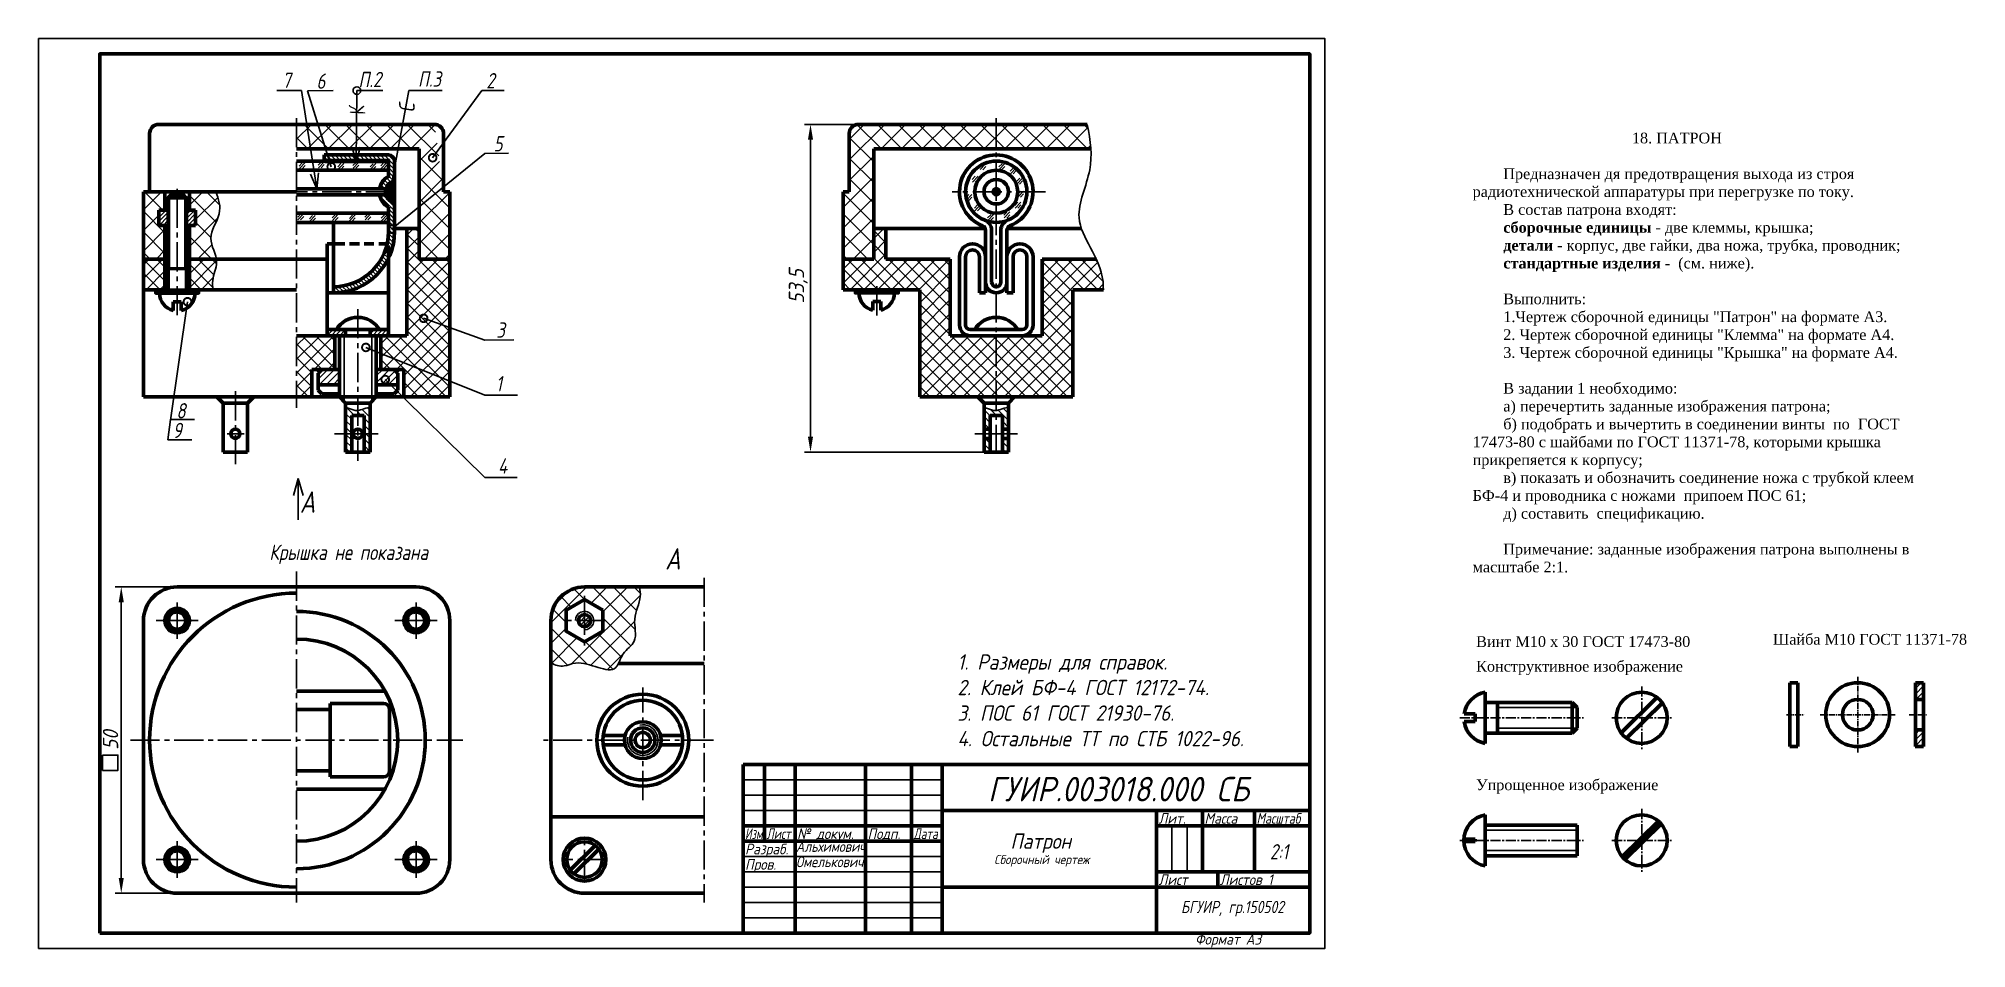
# Model space of a CAD drawing. Header units: millimetres. Extents: x 0 to 629, y 0 to 297.
import ezdxf

# ---------------------------------------------------------------- set-up
doc = ezdxf.new("R2010")
doc.units = ezdxf.units.MM
doc.header["$LTSCALE"] = 0.5
for name, pattern in [('CENTER2', [28.575000000000003, 19.05, -3.175, 3.175, -3.175]), ('осевая2', [28.575000000000003, 19.05, -3.175, 3.175, -3.175]), ('штриховая2', [9.524999999999999, 6.35, -3.175])]:
    doc.linetypes.add(name, pattern=pattern)
doc.layers.get('0').update_dxf_attribs({"lineweight": 60})
doc.layers.get('Defpoints').update_dxf_attribs({"color": 5})
doc.layers.add('1-оси', color=1, linetype='осевая2')
doc.layers.add('3-размеры', color=6, linetype='Continuous')
doc.layers.add('4-текст', color=7, linetype='Continuous', true_color=0x00ad00)
doc.styles.get("Standard").update_dxf_attribs({"font": 'ISOCPEUI.TTF', "width": 0.9})
doc.styles.add('стиль1', font='Times New Roman.ttf')
doc.dimstyles.get("Standard").update_dxf_attribs({"dimtxt": 5, "dimasz": 5, "dimexe": 2, "dimexo": 0, "dimgap": 1.5, "dimtad": 1, "dimdec": 0, "dimzin": 0, "dimtxsty": 'Standard', "dimcen": 5, "dimadec": 0, "dimazin": 0, "dimtfac": 1, "dimtdec": 0, "dimtofl": 0, "dimtmove": 0, "dimatfit": 3, "dimldrblk": 'DOTSMALL', "dimfxl": 1, "dimtolj": 1, "dimtzin": 0, "dimarcsym": 0})
doc.dimstyles.new('Standart', dxfattribs={"dimtxt": 5, "dimasz": 5, "dimexe": 2, "dimexo": 0, "dimgap": 1, "dimtad": 1, "dimtoh": 1, "dimdec": 0, "dimtxsty": 'Standard', "dimcen": 2.5, "dimadec": 0, "dimazin": 0, "dimtfac": 1, "dimtdec": 0, "dimtmove": 0, "dimatfit": 3, "dimldrblk": 'DOTSMALL', "dimfxl": 1, "dimarcsym": 0})
pattern_1 = [(45, (-157.9397581318877, -4.987303009084826), (-3.367596045400932, 3.367596045400933), []), (135, (-157.9397581318877, -4.987303009084826), (-3.367596045400933, -3.367596045400932), [])]
pattern_2 = [(45, (-157.9397581318877, -4.987303009084826), (-2.245064030267288, 2.245064030267288), []), (135, (-157.9397581318877, -4.987303009084826), (-2.245064030267288, -2.245064030267288), [])]
pattern_3 = [(135, (-157.9397581318877, -4.987303009084826), (-1.122532015133644, -1.122532015133644), [])]

msp = doc.modelspace()

# ---------------------------------------------------------------- texts
at = {"color": 7, "lineweight": -3, "width": 0.8}
for s, p in [('7', (79.58253116946844, 280.8820003558848)), ('6', (90.72574621511444, 280.5977899165669)), ('П.2', (104.4614775136524, 281.1413083253813)), ('П.3', (123.8898606514356, 281.2919984530451)), ('2', (146.1998184243539, 280.7497471702545)), ('5', (148.6029145736306, 260.1772737942032)), ('3', (149.4503558516512, 199.3613582861892)), ('1', (149.321286547932, 181.8385023255839)), ('8', (45.00434088870638, 173)), ('9', (43.81709852402832, 166.5841986993861)), ('4', (150.029511476273, 154.9897513442288)), ('Крышка не показана', (75.35869148719075, 126.8114816171374))]:
    msp.add_text(s, height=5, dxfattribs=at).set_placement(p)
msp.add_text('К', height=4.999999999999999, rotation=99.25715081605672, dxfattribs=at).set_placement((106.8015389965749, 272.066739854719))
at = {"color": 7, "width": 0.8}
for p in [(85.29791960205722, 142.1930697107236), (204.5975038303488, 123.6834174360964)]:
    msp.add_text('А', height=7, dxfattribs=at).set_placement(p)
at = {"style": 'стиль1'}
for s, p in [('Винт М10 х 30 ГОСТ 17473-80', (469.3502942682512, 98.41507976136177)), ('Шайба М10 ГОСТ 11371-78', (566.239357845112, 99.16120837847166)), ('Конструктивное изображение', (469.3502942682512, 90.36216731146953)), ('Упрощенное изображение', (469.3502942682512, 51.6634143592039))]:
    msp.add_text(s, height=3.5, dxfattribs=at).set_placement(p)
at = {"lineweight": -3, "width": 0.9}
msp.add_text('Формат А3', height=3.5, dxfattribs=at).set_placement((377.6026498373546, 1.246062291405572))
at = {"color": 7, "insert": (464.2116227617896, 272.1262227245517), "char_height": 3.5, "width": 148.4281799426783, "attachment_point": 1, "style": 'стиль1'}
msp.add_mtext('^I^I^I^I\\P^I^I^I^I18. ПАТРОН\\P\\P\\pxi-1.1429,l1.1429;^IПредназначен дя предотвращения выхода из строя радиотехнической аппаратуры при перегрузке по току.\\P\\pi0,l0;^IВ состав патрона входят:\\P^I{\\fTimes New Roman|b1|i0|c204|p18;сборочные единицы} - две клеммы, крышка;\\P^I{\\fTimes New Roman|b1|i0|c204|p18;детали} - корпус, две гайки, два ножа, трубка, проводник;\\P^I{\\fTimes New Roman|b1|i0|c204|p18;стандартные изделия }-  (см. ниже).\\P\\P^IВыполнить:\\P^I1.Чертеж сборочной единицы "Патрон" на формате А3.\\P^I2. Чертеж сборочной единицы "Клемма" на формате А4.\\P^I3. Чертеж сборочной единицы "Крышка" на формате А4.\\P\\P^IВ задании 1 необходимо:\\P^Iа) перечертить заданные изображения патрона;\\P\\pi-1.1429,l1.1429;^Iб) подобрать и вычертить в соединении винты  по  ГОСТ 17473-80 с шайбами по ГОСТ 11371-78, которыми крышка прикрепяется к корпусу;\\P^Iв) показать и обозначить соединение ножа с трубкой клеем БФ-4 и проводника с ножами  припоем ПОС 61;\\P\\pi0,l0;^Iд) составить  спецификацию.\\P^I\\P\\pi-1.1429,l1.1429;^IПримечание: заданные изображения патрона выполнены в масштабе 2:1.\\P\\pi0,l0;^I^I^I', dxfattribs=at)
at = {"layer": '4-текст', "lineweight": -3}
for s, height, width, p in [('ГУИР.003018.000 СБ', 8, 0.9, (310, 48)), ('Лит.', 3.5, 0.9, (365.6712219645772, 40.70215167938898)), ('Масса', 3.5, 0.9, (380.6712219645772, 40.70215167938898)), ('Масштаб', 3.5, 0.8, (397.6712219645772, 40.70215167938898)), ('Изм.', 3.5, 0.7, (230.6712219645772, 35.70215167938898)), ('Лист', 3.5, 0.75, (237.6712219645772, 35.70215167938898)), ('№ докум.', 3.5, 0.9, (247.6712219645773, 35.70215167938898)), ('Подп.', 3.5, 0.9, (270.6712219645773, 35.70215167938898)), ('Дата', 3.5, 0.75, (285.6712219645773, 35.70215167938898)), ('Разраб.', 3.5, 0.9, (230.6712219645772, 30.70215167938898)), ('Альхимович', 3.5, 0.85, (247.3097975437261, 31.51935371806917)), ('Патрон', 5, 0.9, (317.3097975437261, 32.51935371806917)), ('2:1', 5, 0.8, (402, 29.04765784711504)), ('Пров.', 3.5, 0.9, (230.6712219645772, 25.70215167938898)), ('Омелькович', 3.5, 0.85, (247.3097975437261, 26.51935371806917)), ('Сборочный чертеж', 3, 0.9, (312, 27.51935371806917)), ('Лист', 3.5, 0.9, (365.6712219645772, 20.70215167938898)), ('Листов 1', 3.5, 0.9, (385.6712219645772, 20.70215167938898)), ('БГУИР, гр.150502', 4, 0.8, (373, 11.52830412904587))]:
    msp.add_text(s, height=height, dxfattribs=dict(at, width=width)).set_placement(p)
at = {"layer": '4-текст', "insert": (117.951967192859, 272.5569255800812), "char_height": 5, "width": 4.059204545454547, "attachment_point": 1, "rotation": 94.61900367156296}
msp.add_mtext('{\\C0;С}', dxfattribs=at)
at = {"layer": '4-текст', "insert": (300, 96), "char_height": 5, "attachment_point": 1}
msp.add_mtext_dynamic_manual_height_columns('1. Размеры для справок.\\P2. Клей БФ-4 ГОСТ 12172-74.\\P3. ПОС 61 ГОСТ 21930-76.\\P4. Остальные ТТ по СТБ 1022-96.', width=103, gutter_width=25, heights=[0], dxfattribs=at)

# ---------------------------------------------------------------- blocks, each defined once
blk = doc.blocks.new('_DotSmall')
at = {"color": 0, "linetype": 'ByBlock', "const_width": 0.5}
blk.add_lwpolyline([(-0.0625, 0, 1), (0.0625, 0, 1)], format="xyb", close=True, dxfattribs=at)
blk = doc.blocks.new('*D13')
at = {"layer": '3-размеры', "color": 0, "lineweight": -2, "transparency": 16777216}
for p, q in [((84, 118), (25.00000000000002, 118)), ((27.00000000000002, 113), (27, 23.00000000000001)), ((85, 18), (25, 18.00000000000001))]:
    blk.add_line(p, q, dxfattribs=at)
at = {"layer": '3-размеры', "color": 0, "transparency": 16777216}
for points in [[(26.16666666666669, 113), (27.83333333333335, 113), (27.00000000000002, 118)], [(26.16666666666667, 23.00000000000001), (27.83333333333333, 23.00000000000001), (27, 18.00000000000001)]]:
    blk.add_solid(points, dxfattribs=at)
at = {"layer": 'Defpoints', "color": 0, "transparency": 16777216}
for p in [(84, 118), (27, 18.00000000000001), (85, 18)]:
    blk.add_point(p, dxfattribs=at)
at = {"layer": '3-размеры', "color": 0, "transparency": 16777216, "insert": (23.5, 68), "char_height": 5, "attachment_point": 5, "rotation": 90}
blk.add_mtext('50', dxfattribs=at)
blk = doc.blocks.new('117')
at = {"lineweight": 60}
for p, q in [((0, 8.333333333333336), (0, -8.333333333333336)), ((-3.333333333333343, 1.25), (-6.907147599624665, 1.25)), ((-3.333333333333343, -1.25), (-3.333333333333343, 1.25)), ((28.33333333333334, 5), (0, 5)), ((0, 5), (0, -5)), ((4, 5), (4, -5)), ((28.33333333333334, -5), (28.33333333333334, 5)), ((28.33333333333334, 5), (30, 3.333333333333336)), ((30, 3.333333333333336), (30, -3.333333333333336)), ((-6.907147599624665, -1.25), (-3.333333333333343, -1.25)), ((0, -5), (28.33333333333334, -5)), ((30, -3.333333333333336), (28.33333333333334, -5))]:
    blk.add_line(p, q, dxfattribs=at)
at = {"linetype": 'CENTER2', "lineweight": -3, "ltscale": 0.35}
blk.add_line((-8.333333333333343, 0), (32.07263941375828, 0), dxfattribs=at)
at = {"lineweight": -3}
for p, q in [((30.00000000000001, 3.333333333333343), (3.999999999999986, 3.333333333333336)), ((4, -3.333333333333336), (30, -3.333333333333336))]:
    blk.add_line(p, q, dxfattribs=at)
at = {"lineweight": 60}
for start, end in [(99.9394814562207, 171.5035233141156), (188.4964766858844, 260.0605185437794)]:
    blk.add_arc((1.460317460317469, 2.131628207280301e-14), 8.460317460317441, start, end, dxfattribs=at)
blk = doc.blocks.new('118')
at = {"lineweight": 60}
for p, q in [((-6.743885611981305, -4.895349966749706), (4.988421571173369, 6.67533479854729)), ((-4.988421571173255, -6.675334798547411), (6.743885611981362, 4.895349966749585))]:
    blk.add_line(p, q, dxfattribs=at)
at = {"linetype": 'CENTER2', "lineweight": -3, "ltscale": 0.35}
for p, q in [((2.131628207280301e-14, 10.27504213932516), (-2.131628207280301e-14, -10.27504213932515)), ((-9.734351135775675, 7.105427357601002e-15), (9.734351135775732, 7.105427357601002e-15))]:
    blk.add_line(p, q, dxfattribs=at)
at = {"lineweight": 60}
blk.add_circle((2.131628207280301e-14, -3.552713678800501e-14), 8.333333333333334, dxfattribs=at)
blk = doc.blocks.new('119')
h = blk.add_hatch(color=256)
h.paths.add_polyline_path([(-3.333333333333357, 0.4000000000000004), (-6.990538799810977, 0.4000000000000008, 0.01182484657223642), (-6.999999999999986, 0), (-3.333333333333343, 0)])
h.paths.add_polyline_path([(-3.333333333333343, 0), (-6.999999999999957, 0, 0.0118248465722364), (-6.990538799810963, -0.4000000000000004), (-3.333333333333343, -0.4000000000000004)])
at = {"lineweight": 60}
for p, q in [((0, 8.333333333333336), (0, -8.333333333333336)), ((-3.333333333333314, 0.4000000000000008), (-6.990538799810977, 0.4000000000000008)), ((-3.333333333333343, -0.4000000000000004), (-3.333333333333343, 0.3999999999999999)), ((30.00000000000001, 5.000000000000001), (0, 5)), ((0, 5), (0, -5)), ((30.00000000000001, 5.000000000000001), (29.99999999999999, -5)), ((-3.333333333333314, -0.4000000000000004), (-6.990538799810977, -0.4000000000000004)), ((0, -5), (29.99999999999999, -5))]:
    blk.add_line(p, q, dxfattribs=at)
at = {"linetype": 'CENTER2', "lineweight": -3, "ltscale": 0.35}
blk.add_line((-8.333333333333343, 0), (32.07263941375828, 0), dxfattribs=at)
at = {"lineweight": -3}
for p, q in [((30.00000000000001, 3.333333333333343), (0, 3.333333333333335)), ((0, -3.333333333333336), (30, -3.333333333333336))]:
    blk.add_line(p, q, dxfattribs=at)
at = {"lineweight": 60}
for start, end in [(99.93948145622066, 180.0000000000001), (180.0000000000001, 260.0605185437794)]:
    blk.add_arc((1.460317460317469, 2.131628207280301e-14), 8.460317460317441, start, end, dxfattribs=at)
blk = doc.blocks.new('120')
h = blk.add_hatch(color=256)
h.paths.add_polyline_path([(6.345701108125802, 5.401529588068172, 0.03664938556759607), (5.489029390514638, 6.270167525234946), (2.131628207280301e-14, 0.8567541399899863), (2.131628207280301e-14, 1.598721155460225e-14), (0.8687215108436916, 1.598721155460225e-14)])
h.paths.add_polyline_path([(3.552713678800501e-14, 1.598721155460225e-14), (-0.8687215108433932, 1.598721155460225e-14), (-6.345701108125645, -5.401529588068282, 0.03664938556759655), (-5.489029390514496, -6.270167525235065), (3.552713678800501e-14, -0.8567541399901835)])
h.paths.add_polyline_path([(3.552713678800501e-14, 0.8567541399899836), (-0.8687215108434074, 1.598721155460225e-14), (2.131628207280301e-14, 1.598721155460225e-14)])
h.paths.add_polyline_path([(0.8687215108436916, 1.598721155460225e-14), (2.131628207280301e-14, 1.598721155460225e-14), (4.973799150320701e-14, -0.8567541399901777)])
at = {"linetype": 'CENTER2', "lineweight": -3, "ltscale": 0.35}
for p, q in [((2.131628207280301e-14, 10.27504213932515), (-2.131628207280301e-14, -10.27504213932516)), ((-9.734351135775675, 0), (9.734351135775732, 0))]:
    blk.add_line(p, q, dxfattribs=at)
at = {"lineweight": 60}
for p, q in [((-6.345701108125645, -5.401529588068281), (5.489029390514638, 6.270167525234948)), ((-5.489029390514496, -6.270167525235065), (6.345701108125802, 5.401529588068176))]:
    blk.add_line(p, q, dxfattribs=at)
blk.add_circle((2.131628207280301e-14, -4.263256414560601e-14), 8.333333333333334, dxfattribs=at)
blk = doc.blocks.new('165')
at = {"color": 7, "linetype": 'CENTER2', "lineweight": -3, "ltscale": 0.2}
for p, q in [((-7.105427357601002e-15, 12.30437932496013), (-7.105427357601002e-15, -12.30437932496011)), ((-12.24721024978943, 1.154631945610163e-14), (12.24721024978943, -1.154631945610163e-14))]:
    blk.add_line(p, q, dxfattribs=at)
at = {"color": 7, "lineweight": 60}
for radius in [10.41666666666667, 5]:
    blk.add_circle((-7.105427357601002e-15, -1.154631945610163e-14), radius, dxfattribs=at)
blk = doc.blocks.new('166')
at = {"lineweight": -3}
h = blk.add_hatch(dxfattribs=at)
h.set_pattern_fill('ANSI31', scale=0.4166666666666667, style=0)
h.set_pattern_definition([(45, (-394.021024195104, -171.6666666666664), (-0.9354433459447034, 0.9354433459447034), [])])
h.paths.add_polyline_path([(-1.4210854715202e-13, 10.41666666666695), (-2.666666666666856, 10.41666666666697), (-2.666666666666885, 5.000000000000309), (-8.526512829121202e-14, 5.000000000000188)])
h.paths.add_polyline_path([(-1.4210854715202e-13, -5.000000000000258), (-2.666666666666799, -5.000000000000234), (-2.666666666666799, -10.41666666666636), (-1.4210854715202e-13, -10.41666666666631)])
at = {"color": 7, "lineweight": 60}
for p, q in [((-1.000000000000142, 10.41666666666695), (-2.666666666666799, 10.41666666666698)), ((-2.666666666666799, 10.41666666666698), (-2.666666666666799, -4.618527782440651e-14)), ((-1.989519660128281e-13, 10.41666666666695), (-2.666666666666757, 10.416666666667)), ((-1.4210854715202e-13, 10.41666666666693), (0, 0)), ((-2.666666666666856, 5.000000000000309), (0, 5.000000000000167)), ((-2.666666666666799, -10.41666666666636), (-2.666666666666799, -4.618527782440651e-14)), ((-2.666666666666799, -5.000000000000213), (-8.526512829121202e-14, -5.000000000000259)), ((-1.4210854715202e-13, -10.41666666666636), (0, -4.618527782440651e-14)), ((-1.989519660128281e-13, -10.41666666666633), (-2.703834764951409, -10.41666666666638)), ((-1.000000000000142, -10.41666666666633), (-2.666666666666799, -10.41666666666636))]:
    blk.add_line(p, q, dxfattribs=at)
at = {"color": 7, "linetype": 'CENTER2', "lineweight": -3, "ltscale": 0.2}
blk.add_line((-4.736757845847237, -2.309263891220326e-14), (1.022374945870382, -2.309263891220326e-14), dxfattribs=at)
blk = doc.blocks.new('164')
at = {"color": 7, "lineweight": 60}
for p, q in [((-1.918465386552271e-13, 10.41666666666691), (-2.66666666666675, 10.41666666666696)), ((-2.666666666666799, 10.41666666666691), (-2.666666666666799, -4.618527782440651e-14)), ((-1.4210854715202e-13, 10.41666666666688), (0, -4.618527782440651e-14)), ((-2.666666666666799, -10.4166666666664), (-2.666666666666799, -6.927791673660977e-14)), ((-1.4210854715202e-13, -10.4166666666664), (0, -9.237055564881302e-14)), ((-1.918465386552271e-13, -10.41666666666638), (-2.666666666666799, -10.4166666666664))]:
    blk.add_line(p, q, dxfattribs=at)
at = {"color": 7, "linetype": 'CENTER2', "lineweight": -3, "ltscale": 0.2}
blk.add_line((-3.736757845847244, -6.927791673660977e-14), (2.022374945870382, -6.927791673660977e-14), dxfattribs=at)
blk = doc.blocks.new('*D16')
at = {"layer": '3-размеры', "color": 0, "lineweight": -2, "transparency": 16777216}
for p, q in [((312.6753900369179, 269.0000002257121), (250.0274695705885, 269.0000002257121)), ((252.0274695705885, 167.000000225712), (252.0274695705885, 264.0000002257121)), ((312.6753900369177, 162.000000225712), (250.0274695705885, 162.000000225712))]:
    blk.add_line(p, q, dxfattribs=at)
at = {"layer": '3-размеры', "color": 0, "transparency": 16777216}
for points in [[(251.1941362372552, 264.0000002257121), (252.8608029039218, 264.0000002257121), (252.0274695705885, 269.0000002257121)], [(251.1941362372551, 167.000000225712), (252.8608029039218, 167.000000225712), (252.0274695705885, 162.000000225712)]]:
    blk.add_solid(points, dxfattribs=at)
at = {"layer": 'Defpoints', "color": 0, "transparency": 16777216}
for p in [(252.0274695705885, 269.0000002257121), (312.6753900369179, 269.0000002257121), (312.6753900369177, 162.000000225712)]:
    blk.add_point(p, dxfattribs=at)
at = {"layer": '3-размеры', "color": 0, "transparency": 16777216, "insert": (248.0274695705884, 216.117775988663), "char_height": 5, "attachment_point": 5, "rotation": 90}
blk.add_mtext('53,5', dxfattribs=at)

# ---------------------------------------------------------------- dimensions: what is measured, and where the dimension line sits
at = {"layer": '3-размеры'}
for base, p1, p2, text, picture, middle in [((252.0274695705885, 269.0000002257121), (312.6753900369177, 162.000000225712), (312.6753900369179, 269.0000002257121), '53,5', '*D16', (252.0274695705884, 216.117775988663)), ((27, 18.00000000000001), (84, 118), (85, 18), '50', '*D13', (27, 68))]:
    dim = msp.add_linear_dim(base=base, p1=p1, p2=p2, angle=90, text=text, dimstyle='Standart', dxfattribs=at)
    dim.commit()
    dim.dimension.update_dxf_attribs({"geometry": picture, "text_midpoint": middle, "dimtype": 160})

# ---------------------------------------------------------------- hatches: boundary and pattern name
at = {"lineweight": -3}
h = msp.add_hatch(dxfattribs=at)
h.set_pattern_fill('ANSI37', scale=1.5, style=0)
h.set_pattern_definition(pattern_1)
edge = h.paths.add_edge_path()
edge.add_line((84.2584544682336, 269.000000225712), (129.2584544682335, 269.000000225712))
edge.add_arc((129.2584544682335, 266.0034271734831), 3, 0, 90)
edge.add_line((132.2584544682335, 247.000000225712), (132.2584544682335, 266.0034271734831))
edge.add_line((132.2584544682335, 247.000000225712), (134.2584544682336, 247.000000225712))
edge.add_line((134.2584544682336, 225.000000225712), (134.2584544682336, 247.000000225712))
edge.add_line((124.2584544682335, 225.000000225712), (134.2584544682336, 225.000000225712))
edge.add_line((124.2584544682335, 261.000000225712), (124.2584544682335, 225.0000002257121))
edge.add_line((84.2584544682336, 261.000000225712), (124.2584544682335, 261.000000225712))
edge.add_line((84.25845446823357, 269.000000225712), (84.2584544682336, 261.000000225712))
h = msp.add_hatch(dxfattribs=at)
h.set_pattern_fill('ANSI37', scale=1.5, style=0)
h.set_pattern_definition([(45, (-58.29111251825975, -4.987303009084826), (-3.367596045400932, 3.367596045400933), []), (135, (-58.29111251825975, -4.987303009084826), (-3.367596045400933, -3.367596045400932), [])])
h.paths.add_polyline_path([(312.6766990681981, 269.0000002257121), (312.6753900369179, 269.0000002257121), (267.6766990681981, 269.0000002257121, 0.4142135623730951), (264.6766990681981, 266.0000002257121), (264.6766990681981, 247.000000225712), (262.6753900369176, 247.000000225712), (262.6753900369179, 225.0000002257121), (272.6766990681981, 225.0000002257121), (272.6766990681981, 261.0000002257121), (312.676699068198, 261.0000002257121)])
edge = h.paths.add_edge_path()
edge.add_spline(control_points=[(343.5752322781426, 261.0000002257121), (343.4253290030231, 263.5048435849333), (342.9913263926726, 266.1233902133546), (342.3644566101985, 269.0000002257121)], knot_values=[15.37011296396304, 15.37011296396304, 15.37011296396304, 15.37011296396304, 22.64065381065153, 22.64065381065153, 22.64065381065153, 22.64065381065153], degree=3, periodic=0)
edge.add_line((342.3644566101985, 269.0000002257121), (312.6766990681982, 269.0000002257121))
edge.add_line((312.6766990681982, 269.0000002257121), (312.6766990681982, 261.0000002257121))
edge.add_line((312.6766990681982, 261.0000002257121), (343.5752322781427, 261.0000002257121))
h = msp.add_hatch(dxfattribs=at)
h.set_pattern_fill('ANSI31', scale=0.3, angle=90, style=0)
h.set_pattern_definition([(135, (-157.9397581318877, -4.987303009084826), (-0.6735192090801865, -0.6735192090801864), [])])
h.paths.add_polyline_path([(106.0496750899318, 259.000000225712), (93.25845446823348, 259.000000225712), (93.25845446823348, 257.000000225712), (105.3601346355082, 257.000000225712)])
h.paths.add_polyline_path([(114.2584544682335, 259.000000225712), (106.0496750899318, 259.000000225712), (105.3601346355082, 257.0000002257121), (114.2584544682335, 257.000000225712), (114.2584544682335, 255.000000225712), (114.2584544682335, 252.000000225712, 0.2297804398476635), (111.347387624673, 248.000000225712), (113.3974527201474, 248.000000225712, -0.285318428726517), (116.2584544682335, 250.605551501176), (116.2584544682335, 257.000000225712, 0.4142135623730951)])
h.paths.add_polyline_path([(113.3974527201474, 246.000000225712), (111.347387624673, 246.000000225712, 0.2297804398476636), (114.2584544682335, 242.000000225712), (114.2584544682335, 234.000000225712, -0.05608195843392472), (113.8083832430178, 230.000000225712), (114.2584544682335, 230.000000225712), (114.2584544682335, 226.2822023386306), (114.2584544682335, 225.2822023386307, 0.1132370114589044), (116.2584544682335, 234.0000002257119), (116.2584544682335, 243.3944489502479, -0.2853184287265245)])
h.paths.add_polyline_path([(114.2584544682335, 225.2822023386306), (114.2584544682335, 226.2822023386306), (114.2584544682335, 230.000000225712), (113.8083832430178, 230.000000225712, -0.3500011104185299), (96.25845446823348, 216.000000225712), (96.25845446823348, 214.000000225712, 0.2874919409686591)])
h = msp.add_hatch(dxfattribs=at)
h.set_pattern_fill('ANSI37', color=0, scale=1.5, style=0)
h.set_pattern_definition(pattern_1)
edge = h.paths.add_edge_path()
edge.add_spline(control_points=[(58.04142264403214, 225.000000225712), (57.65760207633375, 227.2876269854914), (54.48446198666193, 232.3345613793558), (60.23836865603485, 239.4795169801937), (58.88764075113693, 244.5944688419228), (57.83553225884603, 247.0000002257095)], knot_values=[4.175965240039044, 4.175965240039044, 4.175965240039044, 4.175965240039044, 11.1904886964674, 19.68030908071485, 27.14771864492691, 27.14771864492691, 27.14771864492691, 27.14771864492691], degree=3, periodic=0)
edge.add_line((57.83553225884495, 247.000000225712), (49.25845446823359, 247.0000002257121))
edge.add_line((49.25845446823359, 247.0000002257121), (49.25845446823357, 241.000000225712))
edge.add_line((49.25845446823357, 241.000000225712), (51.25845446823357, 241.000000225712))
edge.add_line((51.25845446823357, 241.000000225712), (51.25845446823362, 236.000000225712))
edge.add_line((51.25845446823362, 236.000000225712), (49.25845446823357, 236.000000225712))
edge.add_line((49.25845446823357, 236.000000225712), (49.25845446823359, 225.000000225712))
edge.add_line((49.25845446823359, 225.000000225712), (58.04142264403211, 225.000000225712))
h.paths.add_polyline_path([(41.25845446823359, 236.000000225712), (39.25845446823359, 236.000000225712), (39.25845446823359, 237.000000225712), (39.25845446823359, 241.000000225712), (41.25845446823359, 241.000000225712), (41.25845446823362, 247.0000002257121), (34.25845446823359, 247.000000225712), (34.25845446823359, 245.000000225712), (34.25845446823362, 225.000000225712), (41.25845446823359, 225.000000225712)])
h = msp.add_hatch(color=7, dxfattribs=at)
edge = h.paths.add_edge_path()
edge.add_arc((312.6753900369177, 247.000000225712), 1, 0, 360)
h = msp.add_hatch(dxfattribs=at)
h.set_pattern_fill('ANSI37', style=0)
h.set_pattern_definition(pattern_2)
h.paths.add_polyline_path([(134.2584544682337, 225.000000225712), (124.2584544682336, 225.0000002257121), (124.2584544682337, 235.000000225712), (120.2584544682336, 235.000000225712), (120.2584544682335, 200.000000225712), (111.7584544682336, 200.000000225712), (111.7584544682336, 189.0000002257121), (119.2584544682336, 189.000000225712), (119.2584544682336, 180.000000225712), (134.2584544682336, 180.000000225712)])
h.paths.add_polyline_path([(96.7584544682336, 200.000000225712), (92.2584544682336, 200.000000225712), (84.25845446823357, 200.000000225712), (84.2584544682336, 180.0000002257121), (89.2584544682336, 180.0000002257121), (89.2584544682336, 189.000000225712), (96.75845446823354, 189.0000002257121)])
h = msp.add_hatch(dxfattribs=at)
h.set_pattern_fill('ANSI37', style=0)
h.set_pattern_definition([(45, (-58.29111251825975, -4.987303009084826), (-2.245064030267288, 2.245064030267288), []), (135, (-58.29111251825975, -4.987303009084826), (-2.245064030267288, -2.245064030267288), [])])
edge = h.paths.add_edge_path()
edge.add_line((337.676699068198, 215.0000002257121), (347.637863748534, 215.0000002257121))
edge.add_spline(control_points=[(347.637863748534, 215.0000002257121), (347.624681152081, 216.5823471972117), (347.4280654457639, 219.8626951873862), (346.3981965477632, 222.7568887103276), (345.356270525286, 225.0000002257121)], knot_values=[60.58761586389048, 60.58761586389048, 60.58761586389048, 60.58761586389048, 62.08907306624249, 69.17851794371637, 69.17851794371637, 69.17851794371637, 69.17851794371637], degree=3, periodic=0)
edge.add_line((345.3562705252859, 225.0000002257121), (327.676699068198, 225.000000225712))
edge.add_line((327.676699068198, 225.000000225712), (327.676699068198, 200.000000225712))
edge.add_line((327.676699068198, 200.000000225712), (312.6766990681982, 200.000000225712))
edge.add_line((312.6766990681982, 200.000000225712), (312.6766990681982, 180.000000225712))
edge.add_line((312.6766990681982, 180.000000225712), (337.676699068198, 180.000000225712))
edge.add_line((337.676699068198, 180.000000225712), (337.676699068198, 215.0000002257121))
h.paths.add_polyline_path([(312.6766990681982, 200.000000225712), (297.6766990681981, 200.000000225712), (297.6766990681981, 225.0000002257121), (276.6753905415403, 224.9987698327361), (276.6753905415403, 235.0000002257121), (272.6766990681981, 235.0000002257121), (272.6766990681981, 225.0000002257121), (262.6753900369179, 225.0000002257121), (262.6753900369179, 215.0000002257121), (287.6740810056374, 215.0000002257121), (287.6740810056374, 180.000000225712), (312.6766990681981, 180.000000225712)])
h = msp.add_hatch(dxfattribs=at)
h.set_pattern_fill('ANSI37', color=0, style=0)
h.set_pattern_definition(pattern_2)
edge = h.paths.add_edge_path()
edge.add_spline(control_points=[(57.04067367348426, 215.0000002257121), (56.82539127739159, 216.0227097030859), (56.57009376830695, 219.0158733655852), (58.32910374171132, 222.3505004622881), (58.09803427050167, 224.662586646229), (58.04142264403214, 225.000000225712)], knot_values=[27.1477186449269, 27.1477186449269, 27.1477186449269, 27.1477186449269, 30.29071812175319, 36.34367940222371, 37.37828675575419, 37.37828675575419, 37.37828675575419, 37.37828675575419], degree=3, periodic=0)
edge.add_line((58.04142264403211, 225.000000225712), (49.25845446823359, 225.000000225712))
edge.add_line((49.25845446823359, 225.000000225712), (49.25845446823357, 215.0000002257121))
edge.add_line((49.25845446823357, 215.0000002257121), (57.04067367348426, 215.0000002257121))
h.paths.add_polyline_path([(41.25845446823362, 225.000000225712), (34.25845446823359, 225.000000225712), (34.25845446823357, 215.000000225712), (41.25845446823359, 215.000000225712)])
h = msp.add_hatch(dxfattribs=at)
h.set_pattern_fill('ANSI31', scale=0.3, style=0)
h.set_pattern_definition([(45, (-157.9397581318877, -4.987303009084826), (-0.6735192090801864, 0.6735192090801865), [])])
h.paths.add_polyline_path([(114.2584544682335, 202.0000002257121), (108.2584544682336, 202.0000002257121), (108.2584544682337, 200.000000225712), (114.2584544682335, 200.000000225712)])
h.paths.add_polyline_path([(100.2584544682337, 202.0000002257121), (94.2584544682336, 202.000000225712), (94.2584544682336, 200.000000225712), (100.2584544682336, 200.000000225712)])
h = msp.add_hatch(dxfattribs=at)
h.set_pattern_fill('ANSI31', scale=0.5, style=0)
h.set_pattern_definition([(45, (-157.9397581318877, -4.987303009084826), (-1.122532015133644, 1.122532015133644), [])])
h.paths.add_polyline_path([(98.25845446823354, 189.000000225712), (92.45845446823353, 189.000000225712), (91.25845446823354, 187.800000225712), (91.2584544682336, 184.000000225712), (98.2584544682336, 184.0000002257121)])
h.paths.add_polyline_path([(117.2584544682335, 187.800000225712), (116.0584544682335, 189.0000002257121), (110.2584544682336, 189.0000002257121), (110.2584544682336, 184.000000225712), (117.2584544682336, 184.000000225712)])
h = msp.add_hatch(dxfattribs=at)
h.set_pattern_fill('ANSI31', scale=0.5, angle=90, style=0)
h.set_pattern_definition(pattern_3)
edge = h.paths.add_edge_path()
edge.add_spline(control_points=[(104.2584544682337, 175.6006352778587), (103.9438191373418, 175.5620849679149), (102.7467629088679, 175.5463501158685), (101.4393843890246, 176.3950937587727), (100.4160539688362, 176.5801871269845), (100.2584544682273, 176.5985353081603)], knot_values=[5.223600800969262, 5.223600800969262, 5.223600800969262, 5.223600800969262, 6.193863201195674, 8.939320215502015, 9.437739275130674, 9.437739275130674, 9.437739275130674, 9.437739275130674], degree=3, periodic=0)
edge.add_line((100.2584544682336, 176.5985353081595), (100.2584544682336, 168.000000225712))
edge.add_line((100.2584544682336, 168.000000225712), (102.2584544682336, 168.000000225712))
edge.add_line((102.2584544682336, 168.000000225712), (102.2584544682336, 174.000000225712))
edge.add_line((102.2584544682336, 174.000000225712), (104.2584544682335, 174.000000225712))
edge.add_line((104.2584544682335, 174.000000225712), (104.2584544682335, 175.6006352778586))
edge = h.paths.add_edge_path()
edge.add_spline(control_points=[(108.2584544682342, 176.6011937054039), (108.1679353639012, 176.5958887081289), (106.8435951812544, 176.4787200715656), (105.4889406240689, 175.751399092445), (104.2584544682337, 175.6006352778587)], knot_values=[9.437739275130674, 9.437739275130674, 9.437739275130674, 9.437739275130674, 9.716570113036195, 13.51110408232078, 13.51110408232078, 13.51110408232078, 13.51110408232078], degree=3, periodic=0)
edge.add_line((104.2584544682335, 175.6006352778586), (104.2584544682336, 174.000000225712))
edge.add_line((104.2584544682336, 174.000000225712), (106.2584544682336, 174.000000225712))
edge.add_line((106.2584544682336, 174.000000225712), (106.2584544682336, 168.000000225712))
edge.add_line((106.2584544682336, 168.000000225712), (108.2584544682336, 168.000000225712))
edge.add_line((108.2584544682336, 168.000000225712), (108.2584544682336, 176.6011937054038))
h = msp.add_hatch(dxfattribs=at)
h.set_pattern_fill('ANSI31', scale=0.5, angle=90, style=0)
h.set_pattern_definition([(135, (-58.29111251825975, -4.987303009084826), (-1.122532015133644, -1.122532015133644), [])])
edge = h.paths.add_edge_path()
edge.add_line((310.6753900369177, 174.000000225712), (312.6766990681981, 174.000000225712))
edge.add_line((312.6766990681981, 174.000000225712), (312.6766990681981, 175.6007958625376))
edge.add_spline(control_points=[(312.676699068198, 175.6007958625376), (312.3616216900487, 175.5620964642177), (311.1641159223872, 175.5460791127544), (309.8563199577088, 176.3950937587727), (308.8329895375203, 176.5801871269845), (308.6753900369114, 176.5985353081603)], knot_values=[5.223600800969262, 5.223600800969262, 5.223600800969262, 5.223600800969262, 6.195208771980285, 8.940665786286626, 9.439084845915286, 9.439084845915286, 9.439084845915286, 9.439084845915286], degree=3, periodic=0)
edge.add_line((308.6753900369177, 176.5985353081595), (308.6753900369177, 169.500000225712))
edge.add_line((308.6753900369177, 169.500000225712), (310.6753900369177, 169.500000225712))
edge.add_line((310.6753900369177, 169.500000225712), (310.6753900369177, 174.000000225712))
edge = h.paths.add_edge_path()
edge.add_spline(control_points=[(316.6753900369183, 176.6011937054039), (316.5848709325853, 176.5958887081289), (315.260968224494, 176.4787587763469), (313.9067711662918, 175.7518795435238), (312.676699068198, 175.6007958625376)], knot_values=[9.439084845915286, 9.439084845915286, 9.439084845915286, 9.439084845915286, 9.717915683820806, 13.51110408232078, 13.51110408232078, 13.51110408232078, 13.51110408232078], degree=3, periodic=0)
edge.add_line((312.6766990681981, 175.6007958625376), (312.6766990681981, 174.000000225712))
edge.add_line((312.6766990681981, 174.000000225712), (314.6753900369177, 174.000000225712))
edge.add_line((314.6753900369177, 174.000000225712), (314.6753900369177, 169.500000225712))
edge.add_line((314.6753900369177, 169.500000225712), (316.6753900369177, 169.500000225712))
edge.add_line((316.6753900369177, 169.500000225712), (316.6753900369178, 176.6011937054039))
h.paths.add_polyline_path([(316.6753900369179, 166.4953488213219), (314.6753900369177, 166.4953488213219), (314.6753900369177, 162.000000225712), (316.6753900369177, 162.000000225712)])
h.paths.add_polyline_path([(310.6753900369177, 166.4953488213218), (308.6753900369177, 166.4953488213219), (308.6753900369177, 162.000000225712), (310.6753900369177, 162.000000225712)])
h = msp.add_hatch(dxfattribs=at)
h.set_pattern_fill('ANSI31', scale=0.5, angle=90, style=0)
h.set_pattern_definition(pattern_3)
h.paths.add_polyline_path([(102.2584544682336, 168.000000225712), (100.2584544682336, 168.000000225712), (100.2584544682336, 162.000000225712), (102.2584544682336, 162.000000225712)])
h.paths.add_polyline_path([(108.2584544682336, 168.000000225712), (106.2584544682337, 168.000000225712), (106.2584544682336, 162.000000225712), (108.2584544682336, 162.000000225712)])
h = msp.add_hatch(dxfattribs=at)
h.set_pattern_fill('ANSI37', scale=1.5, style=0)
h.set_pattern_definition([(45, (-166.9588412700591, -5.651184073511104), (-3.367596045400932, 3.367596045400933), []), (135, (-166.9588412700591, -5.651184073511104), (-3.367596045400933, -3.367596045400932), [])])
h.paths.add_polyline_path([(184.2524686667102, 110.471764543999), (178.2524686667102, 113.9358661591367), (172.2524686667102, 110.471764543999), (172.2524686667102, 103.5435613137235), (178.2524686667102, 100.0794596985857), (184.2524686667102, 103.5435613137235)], flags=16)
edge = h.paths.add_edge_path()
edge.add_line((178.2584544682337, 118.000000225712), (196.1940880426899, 118.000000225712))
edge.add_spline(control_points=[(196.1940880426899, 118.000000225712), (196.4479582690367, 116.9537877076946), (196.8305292473177, 113.4935353557103), (193.4891751062155, 107.8975267234648), (196.0817777010322, 100.1681985173079), (190.3744215583666, 96.77331664099012), (188.2446573204422, 87.45804618126635), (178.1585423157553, 95.0739749141498), (171.2577988569797, 91.62348338556262), (168.6716254862617, 92.43824469800666), (167.2584544682337, 93.26208151682334)], knot_values=[5.857336772170019, 5.857336772170019, 5.857336772170019, 5.857336772170019, 9.128865738209871, 16.73512576677367, 23.947392838753, 29.43297473047498, 34.48801111774178, 47.69821392360107, 51.55667638346797, 56.39887476141324, 56.39887476141324, 56.39887476141324, 56.39887476141324], degree=3, periodic=0)
edge.add_line((167.2584544682337, 93.26208151682333), (167.2584544682337, 107.000000225712))
edge.add_arc((178.2584544682337, 107.000000225712), 11, 90, 180, ccw=False)
at = {"layer": '1-оси'}
h = msp.add_hatch(dxfattribs=at)
h.set_pattern_fill('ANSI31', color=0, scale=0.3)
h.set_pattern_definition([(45, (0, 0), (-0.6735192090801865, 0.6735192090801866), [])])
h.paths.add_polyline_path([(42.25845446823359, 241.000000225712), (39.25845446823359, 241.000000225712), (39.25845446823359, 237.000000225712), (39.25845446823359, 236.000000225712), (42.25845446823359, 236.000000225712)])
h.paths.add_polyline_path([(51.25845446823359, 241.000000225712), (48.29444257430707, 241.000000225712), (48.29003059487521, 236.000000225712), (51.25845446823359, 236.000000225712)])
h = msp.add_hatch(dxfattribs=at)
h.set_pattern_fill('ANSI31', color=0, scale=0.3)
h.set_pattern_definition([(45, (0, 0), (-0.6735192090801864, 0.6735192090801865), [])])
edge = h.paths.add_edge_path()
edge.add_arc((178.2569579917571, 106.9963907736284), 2, 0, 360)
at = {"layer": '4-текст'}
h = msp.add_hatch(color=0, dxfattribs=at)
h.dxf.hatch_style = 1
h.paths.add_polyline_path([(114.2584544682335, 256.500000225712), (114.2584544682335, 257.500000225712), (93.16067704310139, 257.500000225712), (93.16067704310139, 256.500000225712)])
h = msp.add_hatch(color=0, dxfattribs=at)
h.dxf.hatch_style = 1
h.paths.add_polyline_path([(116.2584544682335, 250.605551501176, 0.285318428726511), (113.3974527201475, 248.000000225712), (116.2584544682335, 248.000000225712)])
h.paths.add_polyline_path([(116.2584544682335, 248.000000225712), (113.3974527201475, 248.000000225712, 0.06916664045978324), (113.2584544682336, 247.000000225712), (116.2584544682335, 247.000000225712)])
h.paths.add_polyline_path([(116.2584544682335, 247.000000225712), (113.2584544682336, 247.000000225712, 0.06916664045978294), (113.3974527201474, 246.000000225712), (116.2584544682335, 246.000000225712)])
h.paths.add_polyline_path([(116.2584544682335, 246.000000225712), (113.3974527201474, 246.000000225712, 0.285318428726524), (116.2584544682335, 243.3944489502479)])

# ---------------------------------------------------------------- linework, layer by layer
at = {"color": 7, "linetype": 'осевая2', "lineweight": -3}
for p, q in [((84.25845446823357, 271.0438770098235), (84.25845446823357, 176.418259533842)), ((312.6766990681981, 270.9725077071694), (312.6766990681981, 160.5784771465645)), ((116.4103501719676, 247.000000225712), (72.31664514972135, 247.000000225712)), ((328.8014257506357, 247.000000225712), (298.2680283207476, 247.000000225712)), ((104.2584544682335, 208.6916394842357), (104.2584544682335, 159.14868987588)), ((64.2584544682336, 158.0527456134787), (64.2584544682336, 183.1218037923265)), ((84.2584544682336, 123.000000225712), (84.2584544682336, 15.00000022571203)), ((217.2584544682336, 121.000000225712), (217.2584544682337, 15.00000022571203)), ((178.2584544682337, 115.0711105514465), (178.2584544682337, 98.92888989997755)), ((185.1508091068226, 107.000000225712), (171.3660998296447, 107.000000225712)), ((197.2584544682337, 48.43337353836432), (197.2584544682337, 85.12163499961434)), ((29.99999996058978, 68.00000022571203), (138.5169089758774, 68.00000022571203)), ((220.3965054484316, 68.00000022571203), (163.945559489889, 68.00000022571203))]:
    msp.add_line(p, q, dxfattribs=at)
at = {"color": 0, "lineweight": 60}
for p, q in [((36.25845446823359, 247.000000225712), (36.25845446823359, 266.0034271734831)), ((84.2584544682336, 247.000000225712), (34.25845446823359, 247.000000225712)), ((34.25845446823359, 245.000000225712), (34.25845446823359, 247.000000225712)), ((45.25845446823359, 247.000000225712), (41.25845446823359, 247.000000225712)), ((41.25845446823359, 247.000000225712), (41.25845446823359, 241.000000225712)), ((43.27053862608651, 246.000000225712), (47.25845446823359, 246.000000225712)), ((45.25845446823359, 247.000000225712), (49.25845446823359, 247.000000225712)), ((49.25845446823359, 247.000000225712), (49.25845446823359, 241.000000225712)), ((264.6766990681981, 247.000000225712), (262.6753900369177, 247.000000225712)), ((34.25845446823359, 180.000000225712), (34.25845446823359, 245.000000225712)), ((39.25845446823359, 241.000000225712), (39.25845446823359, 237.000000225712)), ((42.29136648409668, 241.0000002257121), (39.25845446823359, 241.000000225712)), ((42.27052351911107, 213.8930569982831), (42.2944392631955, 244.9962478152323)), ((42.2944392631955, 244.9962478152323), (48.2944392631955, 244.9962478152323)), ((48.2944392631955, 244.9962478152323), (48.27052351911107, 213.8930569982831)), ((51.25845446823359, 241.000000225712), (48.29136648409668, 241.0000002257121)), ((51.25845446823359, 236.000000225712), (51.25845446823359, 241.000000225712)), ((39.25845446823359, 237.000000225712), (39.25845446823359, 236.000000225712)), ((39.25845446823359, 236.000000225712), (42.29003059487521, 236.000000225712)), ((41.25845446823359, 236.000000225712), (41.25845446823359, 215.000000225712)), ((48.29003059487521, 236.000000225712), (51.25845446823359, 236.000000225712)), ((49.25845446823359, 236.000000225712), (49.25845446823359, 215.000000225712)), ((34.25845446823359, 215.000000225712), (34.25845446823359, 225.000000225712)), ((34.25845446823359, 225.000000225712), (42.28032424012512, 225.000000225712)), ((42.28022599947315, 221.8976781653425), (48.28021783446919, 221.8884249445501)), ((48.28032424012512, 225.000000225712), (94.2584544682336, 225.000000225712)), ((34.25845446823359, 215.000000225712), (42.2715002812614, 215.0000002257121)), ((34.25845446823359, 215.000000225712), (42.2715002812614, 215.000000225712)), ((42.2715002812614, 215.000000225712), (34.25845446823359, 215.000000225712)), ((84.2584544682336, 215.000000225712), (48.2715002812614, 215.000000225712)), ((48.2715002812614, 215.0000002257121), (67.04067367348426, 215.0000002257121)), ((39.47053868850683, 213.9020017671605), (51.07050834971532, 213.8841122294057)), ((48.27052351911107, 213.8930569982831), (42.27052351911107, 213.8930569982831)), ((43.9855386261273, 211.0931660610659), (46.55553862612729, 211.0931660610659)), ((43.9855386261273, 208.2431660610659), (43.9855386261273, 211.0931660610659)), ((46.55553862612729, 211.0931660610659), (46.55553862612729, 208.2431660610659)), ((267.8766991306163, 213.9991490738022), (279.4766687918248, 213.9812595360474)), ((272.3916990682368, 211.1903133677075), (274.9616990682367, 211.1903133677075)), ((272.3916990682368, 208.3403133677076), (272.3916990682368, 211.1903133677075)), ((274.9616990682367, 211.1903133677075), (274.9616990682367, 208.3403133677076)), ((167.2584544682337, 93.2620815168233), (167.2584544682337, 29.00000022571203)), ((167.2584544682337, 68.00000022571203), (167.2584544682337, 29.00000022571203)), ((173.5662161425671, 25.59392988983262), (181.7292818558241, 33.64454249415618)), ((174.7876270806433, 24.35545795726784), (182.9506927939003, 32.40607056159141))]:
    msp.add_line(p, q, dxfattribs=at)
at = {"color": 7, "lineweight": 60}
for p, q in [((84.2584544682336, 269.000000225712), (39.25845446823359, 269.000000225712)), ((84.2584544682336, 269.000000225712), (129.2584544682335, 269.000000225712)), ((132.2584544682335, 247.000000225712), (132.2584544682335, 266.0034271734831)), ((264.6766990681981, 247.000000225712), (264.6766990681981, 266.0000002257121)), ((312.6753900369179, 269.0000002257121), (267.6766990681981, 269.0000002257121)), ((312.6753900369179, 269.0000002257121), (342.3644566101985, 269.0000002257121)), ((84.2584544682336, 261.000000225712), (124.2584544682335, 261.000000225712)), ((114.2584544682335, 259.000000225712), (93.25845446823348, 259.000000225712)), ((93.25845446823354, 257.000000225712), (93.25845446823348, 259.000000225712)), ((124.2584544682335, 261.000000225712), (124.2584544682335, 225.0000002257121)), ((312.6753900369179, 261.0000002257121), (272.6766990681981, 261.0000002257121)), ((272.6766990681981, 261.0000002257121), (272.6766990681981, 225.0000002257121)), ((312.6753900369179, 261.0000002257121), (343.5752322781426, 261.0000002257121)), ((114.2584544682335, 257.000000225712), (84.2584544682336, 257.000000225712)), ((114.2584544682335, 254.000000225712), (84.2584544682336, 254.000000225712)), ((114.2584544682335, 257.000000225712), (114.2584544682335, 255.000000225712)), ((114.2584544682335, 252.000000225712), (114.2584544682335, 255.7309472501462)), ((116.2584544682335, 247.000000225712), (116.2584544682335, 257.000000225712)), ((116.2584544682335, 249.2360682032118), (116.2584544682335, 255.1336002709565)), ((116.2584544682335, 248.000000225712), (84.2584544682336, 248.000000225712)), ((116.2584544682335, 246.000000225712), (84.2584544682336, 246.000000225712)), ((116.2584544682335, 234.000000225712), (116.2584544682335, 247.000000225712)), ((132.2584544682335, 247.000000225712), (134.2584544682336, 247.000000225712)), ((134.2584544682336, 225.000000225712), (134.2584544682336, 247.000000225712)), ((262.6753900369179, 225.0000002257121), (262.6753900369177, 247.000000225712)), ((114.2584544682335, 240.000000225712), (84.2584544682336, 240.000000225712)), ((114.2584544682335, 234.000000225712), (114.2584544682335, 242.000000225712)), ((84.2584544682336, 237.000000225712), (114.2584544682335, 237.000000225712)), ((96.25845446823354, 237.000000225712), (96.25845446823348, 214.000000225712)), ((116.2584544682336, 235.000000225712), (124.2584544682335, 235.000000225712)), ((120.2584544682335, 200.000000225712), (120.2584544682335, 235.000000225712)), ((272.6766990681981, 235.0000002257122), (279.6753900369179, 235.0000002257121)), ((273.6753900369179, 235.0000002257121), (309.0748431070944, 235.0000002257121)), ((276.6753905415403, 234.9987698327361), (276.6753905415403, 225.0000002257121)), ((309.1753900369177, 218.000000225712), (309.1753900369177, 234.4600640217276)), ((311.1753900369177, 217.500000225712), (311.1753900369177, 234.4600640217276)), ((314.1753900369177, 217.500000225712), (314.1753900369177, 234.4600640217276)), ((316.1753900369177, 218.000000225712), (316.1753900369177, 234.4600640217276)), ((340.4629320248439, 235.0000002257121), (316.2759369667411, 235.0000002257121)), ((94.2584544682336, 200.0000002257121), (94.2584544682336, 230.000000225712)), ((94.2584544682336, 230.000000225712), (96.25845446823354, 230.000000225712)), ((114.2584544682335, 200.0000002257121), (114.2584544682335, 226.2822023386306)), ((124.2584544682335, 225.000000225712), (134.2584544682336, 225.000000225712)), ((134.2584544682336, 180.000000225712), (134.2584544682336, 225.0000002257121)), ((272.6766990681981, 225.0000002257121), (262.6753900369179, 225.0000002257121)), ((262.6753900369179, 225.0000002257121), (262.6753900369179, 215.0000002257121)), ((276.6753905415403, 224.998769832736), (297.6766990681982, 225.0000002257121)), ((297.6766990681982, 225.0000002257121), (297.6766990681981, 200.000000225712)), ((300.6753900369181, 203.5000002257121), (300.6753900369181, 225.750000225712)), ((302.6753900369181, 225.750000225712), (302.6753900369183, 203.5000002257121)), ((307.1753900369181, 225.750000225712), (307.1753900369182, 214.000000225712)), ((309.1753900369177, 225.000000225712), (309.1753900369177, 214.000000225712)), ((316.1753900369177, 225.000000225712), (316.1753900369177, 214.000000225712)), ((318.1753900369172, 225.750000225712), (318.1753900369172, 214.000000225712)), ((322.6753900369172, 225.750000225712), (322.6753900369172, 203.5000002257121)), ((324.6753900369172, 203.5000002257121), (324.6753900369172, 225.750000225712)), ((327.676699068198, 225.0000002257121), (327.6766990681981, 200.000000225712)), ((345.356270525286, 225.0000002257121), (327.6766990681981, 225.0000002257121)), ((262.6753900369179, 215.0000002257121), (287.6740810056373, 215.0000002257121)), ((287.6740810056374, 215.0000002257121), (287.6740810056373, 180.000000225712)), ((337.676699068198, 215.0000002257121), (337.676699068198, 180.000000225712)), ((347.637863748534, 215.0000002257121), (337.676699068198, 215.0000002257121)), ((94.2584544682336, 214.000000225712), (114.2584544682335, 214.000000225712)), ((309.1753900369177, 214.000000225712), (307.1753900369182, 214.000000225712)), ((316.1753900369177, 214.000000225712), (318.1753900369172, 214.000000225712)), ((94.2584544682336, 202.000000225712), (114.2584544682335, 202.0000002257121)), ((100.2584544682336, 200.000000225712), (100.2584544682336, 202.000000225712)), ((108.2584544682336, 200.000000225712), (108.2584544682336, 202.000000225712)), ((304.1753900369183, 202.0000002257121), (312.6753900369177, 202.000000225712)), ((321.1753900369172, 202.0000002257121), (312.6753900369177, 202.000000225712)), ((84.2584544682336, 200.000000225712), (120.2584544682335, 200.0000002257121)), ((84.2584544682336, 200.000000225712), (104.2584544682336, 200.000000225712)), ((104.2584544682336, 200.000000225712), (92.2584544682336, 200.000000225712)), ((96.75845446823348, 189.000000225712), (96.7584544682336, 200.000000225712)), ((98.2584544682336, 180.000000225712), (98.2584544682336, 200.000000225712)), ((110.2584544682336, 180.000000225712), (110.2584544682336, 200.000000225712)), ((111.7584544682336, 189.000000225712), (111.7584544682336, 200.000000225712)), ((297.6766990681982, 200.000000225712), (327.6766990681981, 200.000000225712)), ((89.2584544682336, 180.000000225712), (89.2584544682336, 189.000000225712)), ((89.2584544682336, 189.000000225712), (98.2584544682336, 189.000000225712)), ((91.25845446823354, 187.800000225712), (92.45845446823353, 189.000000225712)), ((119.2584544682336, 189.000000225712), (110.2584544682336, 189.000000225712)), ((116.0584544682335, 189.000000225712), (117.2584544682335, 187.800000225712)), ((119.2584544682336, 180.000000225712), (119.2584544682336, 189.000000225712)), ((91.25845446823354, 187.800000225712), (91.2584544682336, 182.200000225712)), ((91.2584544682336, 184.000000225712), (98.2584544682336, 184.000000225712)), ((117.2584544682336, 184.000000225712), (110.2584544682336, 184.000000225712)), ((117.2584544682335, 187.800000225712), (117.2584544682336, 182.200000225712)), ((84.2584544682336, 180.000000225712), (34.25845446823359, 180.000000225712)), ((64.2584544682336, 180.000000225712), (58.25845446823359, 180.000000225712)), ((60.25845446823337, 178.0000002257122), (58.25845446823354, 180.0000002257124)), ((60.25845446823359, 178.000000225712), (68.25845446823365, 178.000000225712)), ((64.2584544682336, 178.000000225712), (60.25845446823359, 178.000000225712)), ((60.25845446823359, 178.000000225712), (60.25845446823359, 162.000000225712)), ((64.2584544682336, 180.000000225712), (70.2584544682336, 180.000000225712)), ((68.25845446823365, 178.000000225712), (70.2584544682336, 180.000000225712)), ((68.2584544682336, 162.000000225712), (68.2584544682336, 178.000000225712)), ((84.2584544682336, 180.000000225712), (134.2584544682336, 180.000000225712)), ((104.2584544682336, 180.000000225712), (89.2584544682336, 180.000000225712)), ((91.2584544682336, 182.200000225712), (92.45845446823353, 181.000000225712)), ((92.45845446823353, 181.000000225712), (98.2584544682336, 181.000000225712)), ((104.2584544682336, 180.000000225712), (98.2584544682336, 180.000000225712)), ((100.2584544682334, 178.0000002257122), (98.25845446823354, 180.0000002257124)), ((100.2584544682336, 178.000000225712), (108.2584544682337, 178.000000225712)), ((100.2584544682336, 178.000000225712), (100.2584544682336, 162.000000225712)), ((108.2584544682337, 178.000000225712), (110.2584544682336, 180.000000225712)), ((108.2584544682336, 162.000000225712), (108.2584544682336, 178.000000225712)), ((110.2584544682335, 181.000000225712), (116.0584544682336, 181.000000225712)), ((116.0584544682336, 181.000000225712), (117.2584544682336, 182.200000225712)), ((287.6740810056373, 180.000000225712), (337.676699068198, 180.000000225712)), ((308.6753900369175, 178.0000002257122), (306.6753900369177, 180.0000002257124)), ((308.6753900369177, 178.000000225712), (316.6753900369178, 178.000000225712)), ((308.6753900369177, 178.000000225712), (308.6753900369177, 162.000000225712)), ((316.6753900369178, 178.000000225712), (318.6753900369177, 180.000000225712)), ((316.6753900369177, 162.000000225712), (316.6753900369177, 178.000000225712)), ((102.2584544682336, 162.000000225712), (102.2584544682336, 174.000000225712)), ((102.2584544682336, 174.000000225712), (106.2584544682336, 174.000000225712)), ((106.2584544682336, 174.000000225712), (106.2584544682336, 162.000000225712)), ((310.6753900369177, 162.000000225712), (310.6753900369177, 174.000000225712)), ((310.6753900369177, 174.000000225712), (314.6753900369177, 174.000000225712)), ((314.6753900369177, 174.000000225712), (314.6753900369177, 162.000000225712)), ((310.6753900369178, 169.500000225712), (308.6753900369178, 169.500000225712)), ((310.6753900369178, 166.4953488213219), (308.6753900369178, 166.4953488213219)), ((316.6753900369177, 169.500000225712), (314.6753900369177, 169.500000225712)), ((316.6753900369177, 166.4953488213219), (314.6753900369177, 166.4953488213219)), ((60.25845446823359, 162.000000225712), (68.2584544682336, 162.000000225712)), ((100.2584544682336, 162.000000225712), (108.2584544682336, 162.000000225712)), ((308.6753900369177, 162.000000225712), (316.6753900369177, 162.000000225712)), ((310.6754138851332, 161.9976745235169), (309.6754138851332, 161.9976745235169)), ((312.6754138851332, 161.9976745235169), (310.6754138851332, 161.9976745235169)), ((123.2584544682336, 118.000000225712), (45.25845446823359, 118.000000225712)), ((178.2584544682337, 118.000000225712), (196.1940880426899, 118.000000225712)), ((196.2155250327139, 118.000000225712), (217.2584544682336, 118.000000225712)), ((34.25845446823359, 107.000000225712), (34.25845446823359, 29.00000022571203)), ((134.2584544682336, 107.000000225712), (134.2584544682336, 29.00000022571203)), ((167.2584544682337, 107.000000225712), (167.2584544682337, 93.26208151682333)), ((217.2584544682337, 93.00000022571203), (189.33509357101, 93.00000022571203)), ((84.2584544682336, 84.00000022571203), (113.1201938475572, 84.00000022571203)), ((84.25845446823362, 78.00000022571203), (95.2584544682336, 78.00000022571203)), ((95.2584544682336, 80.00000022571203), (95.2584544682336, 56.00000022571203)), ((95.2584544682336, 80.00000022571203), (112.5899562444398, 80.00000022571203)), ((114.5899562444398, 78.00000022571206), (114.5899562444398, 58.00000022571203)), ((191.4489794489225, 69.50000022571203), (184.3393519360561, 69.50000022571203)), ((210.1643033013961, 69.50000022571203), (203.0679294875448, 69.50000022571203)), ((34.25845446823359, 68.00000022571203), (34.25845446823359, 29.00000022571203)), ((191.4489794489225, 66.50000022571203), (184.3379629665181, 66.50000022571203)), ((210.1656922709341, 66.50000022571203), (203.0679294875447, 66.50000022571203)), ((95.2584544682336, 58.00000022571203), (84.2584544682336, 58.00000022571203)), ((113.1201938475572, 52.00000022571203), (84.2584544682336, 52.00000022571203)), ((95.2584544682336, 56.00000022571203), (112.5899562444398, 56.00000022571203)), ((217.2584544682337, 43.00000022571203), (167.2584544682337, 43.00000022571203)), ((45.25845446823359, 18.00000022571203), (123.2584544682336, 18.00000022571203)), ((178.2584544682337, 18.00000022571203), (217.2584544682337, 18.00000022571203))]:
    msp.add_line(p, q, dxfattribs=at)
at = {"color": 7, "lineweight": -3}
for p, q in [((86.10009657598965, 256.4600667041249), (85.09775304015608, 255.3939443986243)), ((87.00664163652584, 256.4908903094934), (85.17234235943147, 254.5398752090191)), ((87.03733285368645, 255.5839342565406), (86.0354120980781, 254.5182616326235)), ((92.32691542725041, 256.7229527749041), (91.32457189141684, 255.6568304694034)), ((93.2334604877866, 256.7537763802725), (91.39916121069223, 254.8027612797982)), ((93.26415170494721, 255.8468203273197), (92.26223094933886, 254.7811477034027)), ((98.72913701134001, 256.2409953811702), (97.72679347550644, 255.1748730756696)), ((99.6356820718762, 256.2718189865386), (97.80138279478183, 254.3208038860644)), ((99.66637328903681, 255.3648629335859), (98.66445253342846, 254.2991903096688)), ((103.6560741769128, 256.5865143170412), (102.6537306410792, 255.5203920115406)), ((104.562619237449, 256.6173379224097), (102.7283199603546, 254.6663228219354)), ((104.5933104546096, 255.7103818694569), (103.5913896990012, 254.6447092455398)), ((109.2251284128999, 256.1483716711318), (108.2227848770663, 255.0822493656311)), ((110.1316734734361, 256.1791952765002), (108.2973741963417, 254.2281801760259)), ((110.1623646905967, 255.2722392235474), (109.1604439349883, 254.2065665996304)), ((112.7770468541859, 256.5426995692173), (111.7747033183524, 255.4765772637166)), ((113.6835919147221, 256.5735231745857), (111.8492926376277, 254.6225080741115)), ((113.7142831318827, 255.666567121633), (112.7123623762744, 254.6008944977159)), ((305.815275887013, 252.0481537876714), (304.8129323511794, 250.9820314821708)), ((306.7218209475492, 252.0789773930398), (304.8875216704548, 250.1279622925656)), ((308.3799047515989, 256.1361542998354), (307.3775612157653, 255.0700319943347)), ((309.2864498121351, 256.1669779052038), (307.4521505350407, 254.2159628047295)), ((309.3171410292957, 255.260021852251), (308.3152202736873, 254.194349228334)), ((314.5563931782642, 256.1620403930349), (313.5540496424306, 255.0959180875342)), ((315.4629382388003, 256.1928639984033), (313.628638961706, 254.2418488979291)), ((315.493629455961, 255.2859079454506), (314.4917087003526, 254.2202353215335)), ((318.2632771335727, 254.8009071413559), (317.2609335977392, 253.7347848358553)), ((319.1698221941089, 254.8317307467244), (317.3355229170145, 252.8807156462501)), ((319.2005134112695, 253.9247746937716), (318.1985926556612, 252.8591020698545)), ((303.7478768330428, 246.0718629023085), (302.7455332972092, 245.0057405968078)), ((304.654421893579, 246.1026865076769), (302.8201226164846, 244.1516714072027)), ((306.7525121647098, 251.1720213400871), (305.7505914091014, 250.10634871617)), ((320.3390322527754, 251.4397775270884), (319.3366887169419, 250.3736552215877)), ((321.2455773133116, 251.4706011324568), (319.4112780362173, 249.5195860319826)), ((320.6615951259089, 247.1917775541905), (319.6592515900753, 246.1256552486898)), ((321.5681401864451, 247.2226011595589), (319.7338409093507, 245.2715860590847)), ((321.2762685304722, 250.5636450795041), (320.2743477748639, 249.497972455587)), ((321.5988314036057, 246.3156451066062), (320.5969106479973, 245.2499724826891)), ((85.62499291837338, 239.7671527617621), (84.6226493825398, 238.7010304562615)), ((86.53153797890957, 239.7979763671306), (84.6972387018152, 237.8469612666563)), ((89.44001545890313, 239.1975682885458), (88.43767192306956, 238.1314459830452)), ((90.34656051943932, 239.2283918939142), (88.51226124234495, 237.27737679344)), ((96.850807123925, 239.504266690983), (95.84846358809142, 238.4381443854824)), ((97.75735218446118, 239.5350902963514), (95.92305290736681, 237.5840751958772)), ((102.4753636338766, 239.3801144354301), (101.473020098043, 238.3139921299295)), ((103.3819086944128, 239.4109380407986), (101.5476094173184, 237.4599229403243)), ((107.5182096713754, 239.7306275856917), (106.5158661355418, 238.6645052801911)), ((108.4247547319115, 239.7614511910601), (106.5904554548172, 237.8104360905859)), ((112.9118655416962, 239.4239291832545), (111.9095220058626, 238.3578068777539)), ((113.8184106022323, 239.454752788623), (111.984111325138, 237.5037376881487)), ((304.6851131107396, 245.1957304547242), (303.6831923551313, 244.1300578308071)), ((306.5639726271768, 242.6760253171225), (305.5616290913432, 241.6099030116218)), ((307.470517687713, 242.7068489224909), (305.6362184106186, 240.7558338220166)), ((307.5012089048736, 241.7998928695381), (306.4992881492652, 240.7342202456211)), ((310.8523305995423, 239.5036872117899), (309.8499870637087, 238.4375649062892)), ((311.7588756600785, 239.5345108171583), (309.9245763829841, 237.583495716684)), ((316.1595830653375, 240.3686093488584), (315.1572395295039, 239.3024870433578)), ((317.0661281258737, 240.3994329542268), (315.2318288487793, 238.4484178537526)), ((317.0968193430343, 239.4924769012741), (316.0948985874259, 238.426804277357)), ((319.7665730942853, 243.5608334173795), (318.7642295584517, 242.4947111118788)), ((320.6731181548215, 243.5916570227479), (318.8388188777271, 241.6406419222736)), ((320.7038093719821, 242.6847009697951), (319.7018886163737, 241.6190283458781)), ((86.56222919607018, 238.8910203141778), (85.56030844046182, 237.8253476902607)), ((90.37725173659993, 238.3214358409615), (89.37533098099158, 237.2557632170444)), ((97.78804340162179, 238.6281342433987), (96.78612264601344, 237.5624616194816)), ((103.4125999115734, 238.5039819878458), (102.4106791559651, 237.4383093639287)), ((108.4554459490722, 238.8544951381074), (107.4535251934638, 237.7888225141903)), ((113.849101819393, 238.5477967356702), (112.8471810637846, 237.4821241117531)), ((311.7895668772391, 238.6275547642055), (310.7876461216308, 237.5618821402885)), ((99.75845446823354, 178.5000002257122), (99.75845446823354, 200.000000225712)), ((108.7584544682335, 178.5000002257119), (108.7584544682347, 200.0000002257118)), ((43.05137651560062, 172.6820636866607), (42.19785294942159, 166)), ((43.05137721850411, 172.6820633164434), (50.9170935402401, 172.6820633164434)), ((42.19785294942159, 166), (50.06356927115758, 166)), ((67.14499677208133, 168.000000225712), (61.54279576928406, 168.000000225712)), ((110.828860345021, 168.000000225712), (96.64300536740097, 168.000000225712)), ((319.6272783613209, 167.9976745235169), (305.6286424413655, 167.9976745235169)), ((84.80970164569686, 153.3980763697184), (83.24352459980202, 147.8316164144745)), ((84.80970164569686, 139.9233465846825), (84.80970164569686, 153.3980763697184)), ((84.80970164569686, 153.3980763697184), (86.37587869159171, 147.8316164144745)), ((45.25845446823359, 112.9666970670228), (45.25845446823359, 101.0333033844013)), ((123.2584544682336, 112.9666970670228), (123.2584544682336, 101.0333033844013)), ((52.15080910682252, 107.000000225712), (38.36609982964467, 107.000000225712)), ((116.3660998296447, 107.000000225712), (130.1508091068225, 107.000000225712)), ((178.2584544682337, 107.000000225712), (178.2584544682337, 102.3909970902857)), ((45.25845446823359, 23.03330338440128), (45.25845446823359, 34.96669706702278)), ((123.2584544682336, 23.03330338440128), (123.2584544682336, 34.96669706702278)), ((52.15080910682252, 29.00000022571203), (38.36609982964467, 29.00000022571203)), ((116.3660998296447, 29.00000022571203), (130.1508091068225, 29.00000022571203))]:
    msp.add_line(p, q, dxfattribs=at)
at = {"color": 0, "lineweight": -3}
for p, q in [((42.25845446823359, 241.000000225712), (42.25845446823359, 236.000000225712)), ((42.7625029579218, 244.9961324171853), (42.76783436924244, 221.896039672193)), ((47.79443903883031, 244.995774143262), (47.77254944523221, 221.8895053040304)), ((48.25845446823359, 241.000000225712), (48.25845446823359, 236.000000225712)), ((48.61528444183409, 211.0931660610659), (43.03914424102118, 172.4807485509891))]:
    msp.add_line(p, q, dxfattribs=at)
at = {"color": 7, "linetype": 'штриховая2', "lineweight": 60}
for p, q in [((114.2584544682336, 230.000000225712), (96.25845446823354, 230.000000225712)), ((114.2584544682335, 226.2822023386306), (114.2584544682335, 230.000000225712))]:
    msp.add_line(p, q, dxfattribs=at)
at = {"lineweight": 60}
for p, q in [((415, 60), (230, 60)), ((229.9999999999999, 5), (230, 60)), ((237, 60), (237, 35)), ((247.0000000000001, 5), (247.0000000000001, 60)), ((270.0000000000001, 60), (270.0000000000001, 5)), ((285.0000000000001, 5), (285.0000000000001, 60)), ((295.0000000000001, 60), (295.0000000000001, 5)), ((295.0000000000001, 45.00000000000001), (415, 45.00000000000002)), ((365, 5), (365, 45.00000000000001)), ((380, 45.00000000000001), (380, 25.00000000000001)), ((397, 25.00000000000001), (397, 45.00000000000002)), ((230, 40), (295.0000000000001, 40.00000000000001)), ((365, 40.00000000000001), (415, 40.00000000000001)), ((230, 35), (295.0000000000001, 35.00000000000001)), ((295.0000000000001, 20), (415, 20.00000000000002)), ((365, 25.00000000000001), (415, 25.00000000000001)), ((385, 20.00000000000001), (385, 25.00000000000001))]:
    msp.add_line(p, q, dxfattribs=at)
at = {"lineweight": -3}
for p, q in [((230, 55), (295.0000000000001, 55.00000000000001)), ((230, 50), (295.0000000000001, 50.00000000000001)), ((230, 44.99999999999999), (295.0000000000001, 45)), ((370, 25.00000000000001), (370, 40.00000000000001)), ((375, 40.00000000000001), (375, 25.00000000000001)), ((230, 30), (295.0000000000001, 30.00000000000001)), ((230, 25), (295.0000000000001, 25.00000000000001)), ((230, 20), (295.0000000000001, 20.00000000000001)), ((230, 15), (295.0000000000001, 15.00000000000001)), ((230, 10), (295, 10.00000000000001))]:
    msp.add_line(p, q, dxfattribs=at)
msp.add_line((365, 45.00000000000001), (365, 40.00000000000001))
at = {"lineweight": 60}
msp.add_lwpolyline([(20, 5), (415, 5), (415, 292), (20, 292)], close=True, dxfattribs=at)
at = {"color": 0, "lineweight": 60}
for points in [[(43.2625029446051, 244.9962478152323), (42.2625029446051, 244.9962478152323), (42.76250294461129, 245.4962478152292), (43.2625029446051, 245.9962478152323)], [(47.2944392631955, 244.9962478152323), (47.2944392631955, 245.9962478152323), (47.79443926319243, 245.4962478152261), (48.2944392631955, 244.9962478152323)]]:
    msp.add_lwpolyline(points, close=True, dxfattribs=at)
at = {"color": 7, "lineweight": 60}
msp.add_lwpolyline([(184.2524686667102, 110.471764543999), (178.2524686667102, 113.9358661591367), (172.2524686667102, 110.471764543999), (172.2524686667102, 103.5435613137235), (178.2524686667102, 100.0794596985857), (184.2524686667102, 103.5435613137235)], close=True, dxfattribs=at)
for centre, radius in [((312.6753900369177, 247.000000225712), 9.99999999999999), ((312.6753900369177, 247.000000225712), 7), ((312.6753900369177, 247.000000225712), 4), ((312.6753900369177, 247.000000225712), 1), ((64.2584544682336, 168.000000225712), 1.5), ((104.2584544682336, 168.000000225712), 1.5), ((45.25845446823359, 107.000000225712), 4), ((123.2584544682336, 107.000000225712), 4), ((178.2569579917571, 106.9963907736284), 2), ((197.2518276187261, 68.00000022571203), 15.00000000000011), ((197.2584544682337, 68.00000022571203), 13), ((197.2650813177412, 68.00597889237918), 6), ((197.2584544682337, 68.00000022571203), 4), ((197.2584544682337, 68.00000022571203), 2.5), ((45.25845446823359, 29.00000022571203), 4), ((123.2584544682336, 29.00000022571203), 4)]:
    msp.add_circle(centre, radius, dxfattribs=at)
at = {"lineweight": 60}
for centre in [(45.25845446823359, 107.000000225712), (123.2584544682336, 107.000000225712), (45.25845446823359, 29.00000022571203), (123.2584544682336, 29.00000022571203)]:
    msp.add_circle(centre, 3, dxfattribs=at)
at = {"color": 0}
msp.add_circle((178.2584544682337, 29.00000022571203), 7, dxfattribs=at)
at = {"color": 0, "lineweight": 60}
msp.add_circle((178.2584544682337, 29.00000022571203), 5.798138980553312, dxfattribs=at)
at = {"color": 7, "lineweight": 60}
for centre, radius, start, end in [((39.25845446823359, 266.0034271734831), 3, 90, 180), ((129.2584544682335, 266.0034271734831), 3, 0, 90), ((267.6766990681981, 266.0000002257121), 3, 90, 180), ((114.2584544682335, 257.000000225712), 2, 0, 90), ((312.6753900369177, 247.000000225712), 12, 291.7384607915211, 248.2615392084788), ((116.9251211349002, 247.000000225712), 5.666666666666701, 118.0724869358529, 169.8357513782762), ((116.9251211349002, 247.000000225712), 5.666666666666701, 190.164248621723, 241.9275130641455), ((116.9251211349003, 247.000000225712), 3.666666666666727, 100.4756816963946, 195.8266201318715), ((116.9251211349002, 247.000000225712), 3.666666666666701, 195.8266201318719, 259.5243183036065), ((96.25845446823348, 234.000000225712), 19.99999999999997, 270, 0), ((96.25845446823348, 234.000000225712), 17.99999999999997, 270, 0), ((307.6753900369177, 234.4600640217276), 1.5, 1.119555247875158e-12, 68.26153920848061), ((307.6753900369177, 234.4600640217276), 3.5, 1.119555247875158e-12, 68.26153920848061), ((317.6753900369177, 234.4600640217276), 3.5, 111.7384607915194, 179.9999999999989), ((317.6753900369177, 234.4600640217276), 1.5, 111.7384607915194, 179.9999999999989), ((304.9253900369181, 225.750000225712), 4.25, 0, 180), ((304.9253900369181, 225.750000225712), 2.25, 0, 180), ((320.4253900369172, 225.750000225712), 4.25, 0, 180), ((320.4253900369172, 225.750000225712), 2.25, 0, 180), ((312.6753900369177, 217.500000225712), 3.5, 180, 0), ((312.6753900369177, 217.500000225712), 1.5, 180, 0), ((312.6753900369177, 217.500000225712), 1.5, 180, 0), ((104.2584544682335, 197.875000225712), 8.125, 30.51023740611563, 149.4897625938844), ((304.1753900369183, 203.5000002257121), 3.5, 180.0000000000002, 270), ((304.1753900369183, 203.5000002257121), 1.5, 180.0000000000002, 270), ((312.6753900369177, 197.875000225712), 8.125, 30.5102374061157, 149.4897625938843), ((321.1753900369172, 203.5000002257121), 1.5, 270, 359.9999999999998), ((321.1753900369172, 203.5000002257121), 3.5, 270, 359.9999999999998), ((45.25845446823359, 107.000000225712), 11, 90, 180), ((84.2584544682336, 68.00000022571203), 48, 90, 270), ((123.2584544682336, 107.000000225712), 11, 0, 90), ((178.2584544682337, 107.000000225712), 11, 90, 180), ((84.2584544682336, 68.00000022571203), 42, 270, 90), ((84.2584544682336, 68.00000022571203), 33, 270, 90), ((112.5899562444398, 78.00000022571206), 2, 0, 90), ((112.5899562444398, 58.00000022571203), 2, 270, 0), ((45.25845446823359, 29.00000022571203), 11, 180, 270), ((123.2584544682336, 29.00000022571203), 11, 270, 0)]:
    msp.add_arc(centre, radius, start, end, dxfattribs=at)
at = {"color": 0, "lineweight": 60}
for centre, radius, start, end in [((45.25845446823359, 219.200000225712), 7, 55.15009542095292, 55.95226763000822), ((45.27053862608651, 213.9028526933583), 5.8, 180.0084059448252, 257.3714757318987), ((45.27053862608651, 213.9028526933583), 5.8, 282.6285242680996, 359.8148704553531), ((273.6766990681959, 214), 5.8, 180.0084059448247, 257.3714757318987), ((273.6766990681959, 214), 5.8, 282.6285242680996, 359.8148704553523), ((178.2584544682337, 29.00000022571203), 11, 180, 270)]:
    msp.add_arc(centre, radius, start, end, dxfattribs=at)
at = {"color": 7, "lineweight": 25}
for centre, start, end in [((45.25845446823359, 107.000000225712), 159.3800477152214, 110.7254735335913), ((123.2584544682336, 107.000000225712), 159.3800477152217, 110.7254735335914), ((45.25845446823359, 29.00000022571203), 159.3800477152215, 110.7254735335913), ((123.2584544682336, 29.00000022571203), 159.3800477152217, 110.7254735335913)]:
    msp.add_arc(centre, 2.5, start, end, dxfattribs=at)
at = {"color": 7, "lineweight": -3}
for centre, radius, start, end in [((178.2524686667102, 107.0076629288612), 3.000000000000028, 270.1143204639529, 180.1463470091681), ((197.2584544682337, 68.00000022571203), 4.999970249433249, 168.3303536133321, 100.7161330675765)]:
    msp.add_arc(centre, radius, start, end, dxfattribs=at)
for points, knots in [([(342.3644566101985, 269.0000002257121), (343.5737027163577, 263.4509539107772), (344.6266219692971, 253.621902549512), (335.4950581254735, 235.9012021117206), (347.080737918435, 225.6575280496622), (347.624681152081, 216.5823471972117), (347.637863748534, 215.0000002257121)], [15.37011296396304, 15.37011296396304, 15.37011296396304, 15.37011296396304, 29.39515206192419, 45.41153032726939, 67.67706074136436, 69.17851794371637, 69.17851794371637, 69.17851794371637, 69.17851794371637]), ([(100.2584544682273, 176.5985353081603), (100.4160539688362, 176.5801871269845), (101.4393843890246, 176.3950937587727), (103.9239649003723, 174.7821164287315), (106.5281416078197, 176.4508108790615), (108.1679353639012, 176.5958887081289), (108.2584544682342, 176.6011937054039)], [5.223600800969262, 5.223600800969262, 5.223600800969262, 5.223600800969262, 5.72201986059792, 8.467476874904262, 13.23227324441526, 13.51110408232078, 13.51110408232078, 13.51110408232078, 13.51110408232078]), ([(308.6753900369114, 176.5985353081603), (308.8329895375203, 176.5801871269845), (309.8563199577088, 176.3950937587727), (312.3409004690564, 174.7821164287315), (314.9450771765038, 176.4508108790615), (316.5848709325853, 176.5958887081289), (316.6753900369183, 176.6011937054039)], [5.223600800969262, 5.223600800969262, 5.223600800969262, 5.223600800969262, 5.72201986059792, 8.467476874904262, 13.23227324441526, 13.51110408232078, 13.51110408232078, 13.51110408232078, 13.51110408232078]), ([(196.1940880426899, 118.000000225712), (196.4479582690367, 116.9537877076946), (196.8305292473177, 113.4935353557103), (193.4891751062155, 107.8975267234648), (196.0817777010322, 100.1681985173079), (190.3744215583666, 96.77331664099012), (188.2446573204422, 87.45804618126635), (178.1585423157553, 95.0739749141498), (171.2577988569797, 91.62348338556262), (168.6716254862617, 92.43824469800666), (167.2584544682337, 93.26208151682334)], [5.857336772170019, 5.857336772170019, 5.857336772170019, 5.857336772170019, 9.128865738209871, 16.73512576677367, 23.947392838753, 29.43297473047498, 34.48801111774178, 47.69821392360107, 51.55667638346797, 56.39887476141324, 56.39887476141324, 56.39887476141324, 56.39887476141324])]:
    msp.add_open_spline(points, degree=3, knots=knots, dxfattribs=at)
at = {"color": 0, "lineweight": -3}
msp.add_open_spline([(57.83553225884603, 247.0000002257095), (58.88764075113693, 244.5944688419228), (60.23836865603485, 239.4795169801937), (54.22531615452903, 232.0127651509624), (59.5351576563007, 224.6368661591754), (56.57009376830695, 219.0158733655852), (56.82539127739159, 216.0227097030859), (57.04067367348426, 215.0000002257121)], degree=3, knots=[4.175965240039043, 4.175965240039043, 4.175965240039043, 4.175965240039043, 11.6433748042511, 20.13319518849855, 28.18232599845738, 34.23528727892791, 37.3782867557542, 37.3782867557542, 37.3782867557542, 37.3782867557542], dxfattribs=at)
at = {"layer": '1-оси', "color": 0}
for p, q in [((45.28248139115322, 206.6872693745609), (45.28248139115322, 248.7981335163803)), ((273.6766990681953, 206.6107341975428), (273.6766990681953, 217.1300362631653))]:
    msp.add_line(p, q, dxfattribs=at)
at = {"layer": '1-оси', "color": 0, "lineweight": -3}
for p, q in [((178.2584544682337, 22.63587645231894), (178.2584544682337, 35.25633594307544)), ((185.5659877122033, 29.00000022571203), (171.7812784350254, 29.00000022571203))]:
    msp.add_line(p, q, dxfattribs=at)
at = {"layer": '3-размеры'}
msp.add_lwpolyline([(20.88885280551062, 63.10962260270901), (20.88885280551062, 58.10962260270901), (25.88885280551062, 58.10962260270901), (25.88885280551062, 63.10962260270901)], close=True, dxfattribs=at)
at = {"layer": '4-текст', "color": 0}
msp.add_lwpolyline([(93.54482406571668, 257.5000002257124), (114.5448240657167, 257.5000002257124), (114.5448240657167, 256.5000002257124), (93.54482406571668, 256.5000002257124)], close=True, dxfattribs=at)
at = {"layer": '4-текст', "color": 0, "lineweight": 60}
for points in [[(38.27053862608864, 214.9028526933583), (52.27053862608864, 214.9028526933583), (52.27053862608864, 213.9028526933583), (38.27053862608864, 213.9028526933583)], [(266.6766990681981, 215), (280.6766990681981, 215), (280.6766990681981, 214), (266.6766990681981, 214)]]:
    msp.add_lwpolyline(points, close=True, dxfattribs=at)
at = {"layer": '4-текст', "color": 0}
msp.add_circle((103.9168511027914, 280.0126969909152), 1.253148623146003, dxfattribs=at)
at = {"layer": 'Defpoints'}
msp.add_lwpolyline([(0, 0), (420, 0), (420, 297), (0, 297)], close=True, dxfattribs=at)

# ---------------------------------------------------------------- block references
at = {"color": 0, "lineweight": -3, "xscale": 5, "yscale": 5, "zscale": 5, "rotation": 81.78254808434907}
msp.add_blockref('_DotSmall', (48.61528444183409, 211.0931660610659), dxfattribs=at)
for name, p in [('165', (593.9286558832697, 76.30437916054687)), ('117', (472.3333327683727, 75.27504236713185)), ('118', (523.3995243916598, 75.27504236713189)), ('164', (574.4161733300218, 76.30437916054646)), ('166', (615.4263871955338, 76.30437916054655)), ('120', (523.3995243916598, 35.27504236713189)), ('119', (472.3333327683727, 35.27504236713185))]:
    msp.add_blockref(name, p)

msp.set_redraw_order([(e.dxf.handle, doc.entitydb.next_handle()) for e in msp.query("TEXT MTEXT ATTDEF DIMENSION ARC_DIMENSION")])  # texts and dimensions are drawn at this point

# ---------------------------------------------------------------- leaders
at = {"color": 7, "lineweight": -3}
for points, override in [([(90.8951875613206, 248.000000225712), (85.80104660443288, 280.0126969909152), (77.83478232900416, 280.0126969909152)], {"dimgap": 1.5, "dimtad": 0, "dimldrblk": 'Open30'}), ([(95.56428454757679, 255.158574068087), (87.77765991215766, 279.8914343861168), (96.20535714528448, 279.9972575763501)], {"dimgap": 1.5, "dimtad": 0}), ([(103.6560741769128, 256.5865143170412), (103.9168511027914, 280.0126969909152), (112.3766252414114, 280.0126969909152)], {"dimgap": 1.5, "dimtad": 0, "dimldrblk": 'Open30'}), ([(114.791212377839, 247.000000225712), (120.8934363372559, 280.0126969909151), (131.7630636021279, 280.0126969909151)], {"dimgap": 1.5, "dimtad": 0}), ([(128.6677656411134, 258.0985080647511), (144.7084444606644, 280.0126969909152), (151.9615731879419, 280.0126969909152)], {"dimgap": 1.5, "dimtad": 0}), ([(115.2016681502742, 234.8087065469134), (145.7086984727086, 259.4638577147539), (153.3811502181329, 259.5671255526062)], {"dimgap": 1.5, "dimtad": 0}), ([(125.718945186773, 205.6805803795778), (145.7086984727086, 198.5919777434087), (155.1197920775034, 198.6567406669381)], {"dimgap": 1.5, "dimtad": 0}), ([(106.8680026048191, 196.1843373039251), (145.7086984727086, 180.559200863454), (156.4017292107512, 180.559200863454)], {"dimgap": 1.5, "dimtad": 0}), ([(113.1875375969944, 185.6962322507816), (145.7086984727086, 153.7104498820988), (156.2641251734553, 153.7104498820988)], {"dimgap": 1.5, "dimtad": 0})]:
    msp.add_leader(points, dimstyle='Standard', override=override, dxfattribs=at)

doc.saveas('drawing.dxf')
